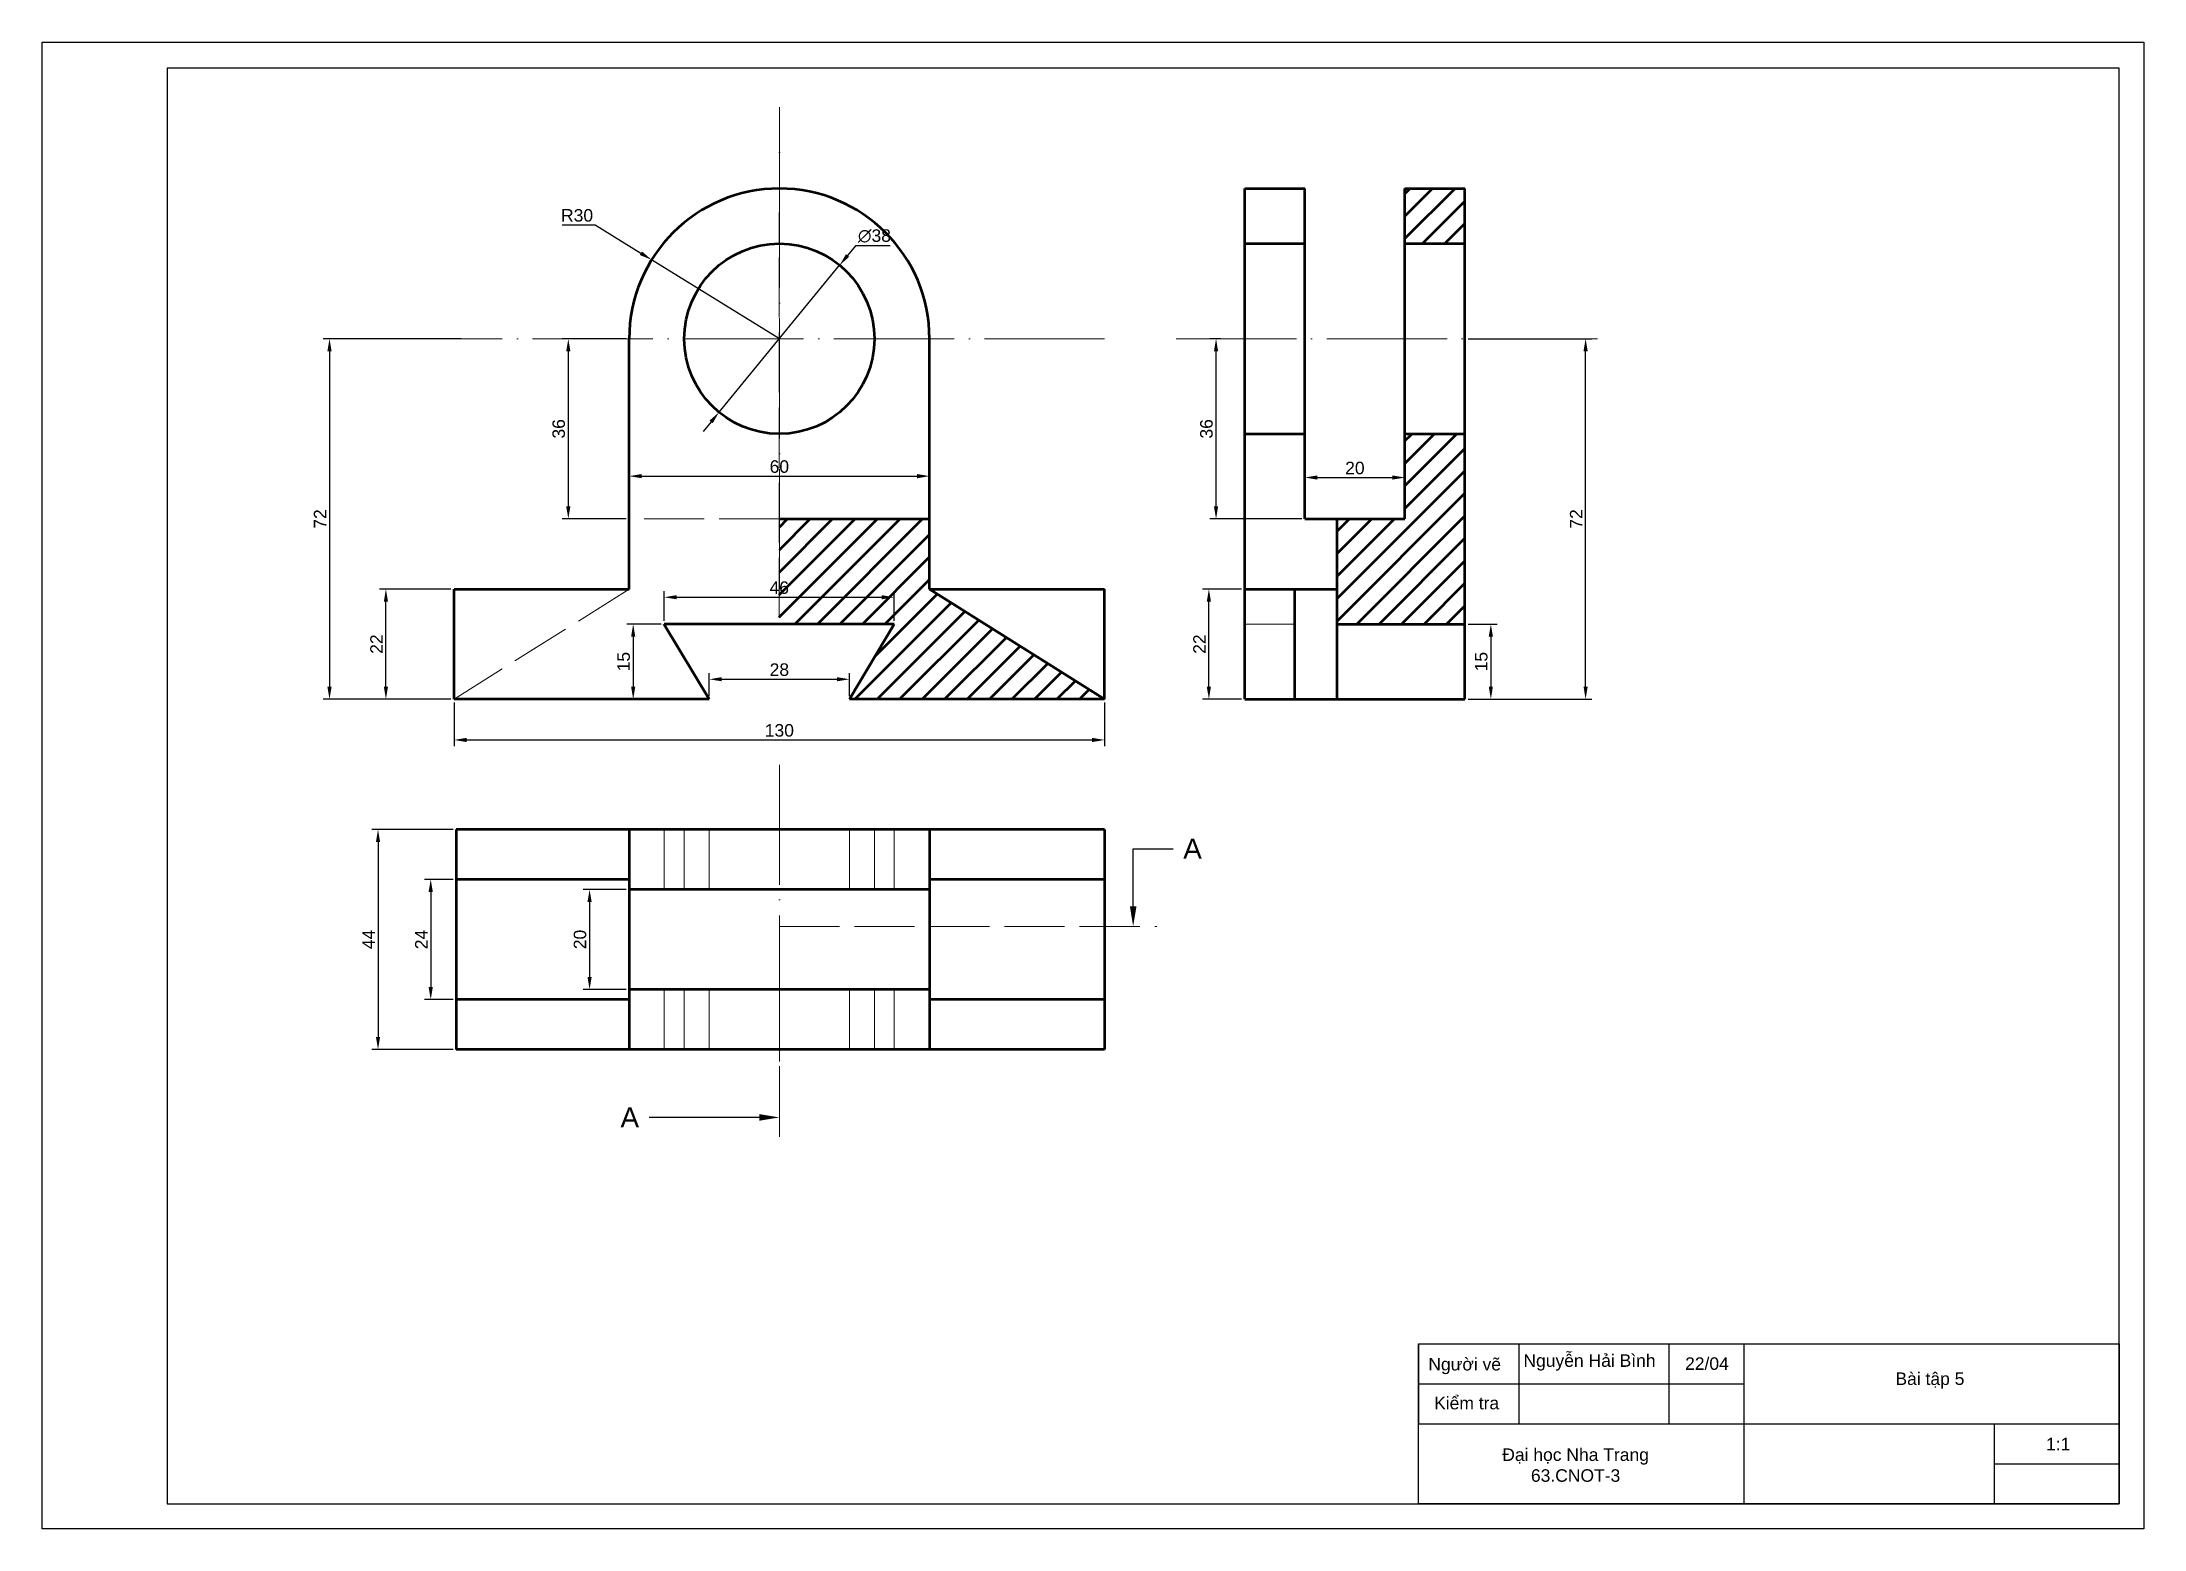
# Model space of a CAD drawing. Header units: millimetres. Extents: x 760 to 4139, y 0 to 297.
# Drawn here: x 2078.8 to 2498.8, y 0 to 297 of the extents above; entities that cross this region are included whole.
import ezdxf
from ezdxf import colors
from ezdxf.entities.mleader import LeaderData, LeaderLine
from ezdxf.math import Vec2, Vec3

# ---------------------------------------------------------------- set-up
doc = ezdxf.new("R2010")
doc.units = ezdxf.units.MM
doc.linetypes.add('ACAD_ISO02W100', pattern=[15, 12, -3])
doc.linetypes.add('ACAD_ISO04W100', pattern=[30, 24, -3, 0, -3])
for name, color, linetype, lineweight in [('liendam', 10, 'Continuous', 50), ('net dut', 50, 'ACAD_ISO02W100', 20), ('truc', 130, 'ACAD_ISO04W100', 20)]:
    doc.layers.add(name, color=color, linetype=linetype, lineweight=lineweight)
doc.styles.add('chu1', font='arial.ttf')
doc.styles.get("Standard").update_dxf_attribs({"font": 'arial.ttf'})
doc.dimstyles.new('ISO-25', dxfattribs={"dimtxt": 2.5, "dimasz": 2.5, "dimexe": 1.25, "dimexo": 0.625, "dimtad": 1, "dimtoh": 1, "dimdec": 1, "dimtxsty": 'Standard', "dimcen": 2.5, "dimclrd": 256, "dimclre": 256, "dimclrt": 256, "dimadec": 0, "dimazin": 0, "dimtfac": 1, "dimtdec": 1, "dimtmove": 0, "dimatfit": 3, "dimfxl": 1, "dimarcsym": 0})
pattern_1 = [(45, (23.4625, 0), (-2.245064, 2.245064), [])]

msp = doc.modelspace()

# ---------------------------------------------------------------- texts
at = {"char_height": 2.5, "attachment_point": 1, "style": 'chu1'}
for s, width, heights, insert in [('\\pxi-1,l1,qd,t0;{\\fArial|b0|i0|c163|p34;Người vẽ}', 15.3728, [4.3], (2355.82, 34.16)), ('\\pxi-1,l1,qd,t0;{\\fArial|b0|i0|c163|p34;Nguyễn Hải Bình}', 28.748, [4.3], (2374.82, 34.88)), ('22/04 ', 7.0057, [0], (2407.12, 34.28)), ('\\pxqc;{\\fArial|b0|i0|c163|p34;\\C0;Bài tập \\fArial|b0|i0|c0|p34;5}', 22.8509, [0], (2444.62, 31.26)), ('\\pxqd,t0;{\\fArial|b0|i0|c163|p34;Kiểm tra }', 15.3728, [4.3], (2356.97, 26.39)), ('\\pxqc;1:1', 9.2638, [0], (2477.03, 18.21)), ('\\pxqc;{\\fArial|b0|i0|c163|p34;Đại học Nha Trang\\P63.CNOT-3}', 49.865, [0], (2360.31, 16.09))]:
    msp.add_mtext_dynamic_manual_height_columns(s, width=width, gutter_width=12.5, heights=heights, dxfattribs=dict(at, insert=insert))

# ---------------------------------------------------------------- blocks, each defined once
blk = doc.blocks.new('*D45')
at = {"lineweight": -2, "transparency": 16777216}
for p, q in [((2161.14, 165.11), (2161.14, 156.35)), ((2291.14, 165.11), (2291.14, 156.35)), ((2163.64, 157.6), (2288.64, 157.6))]:
    blk.add_line(p, q, dxfattribs=at)
at = {"transparency": 16777216}
for points in [[(2163.64, 158.02), (2163.64, 157.18), (2161.14, 157.6)], [(2288.64, 158.02), (2288.64, 157.18), (2291.14, 157.6)]]:
    blk.add_solid(points, dxfattribs=at)
at = {"layer": 'Defpoints', "color": 0, "transparency": 16777216}
for p in [(2161.14, 165.74), (2291.14, 165.74), (2291.14, 157.6)]:
    blk.add_point(p, dxfattribs=at)
at = {"transparency": 16777216, "insert": (2226.14, 159.5), "char_height": 2.5, "attachment_point": 5}
blk.add_mtext('130', dxfattribs=at)
blk = doc.blocks.new('*D46')
at = {"lineweight": -2, "transparency": 16777216}
for p, q in [((2160.51, 187.74), (2146.27, 187.74)), ((2147.52, 168.24), (2147.52, 185.24)), ((2160.51, 165.74), (2146.27, 165.74))]:
    blk.add_line(p, q, dxfattribs=at)
at = {"transparency": 16777216}
for points in [[(2147.11, 185.24), (2147.94, 185.24), (2147.52, 187.74)], [(2147.11, 168.24), (2147.94, 168.24), (2147.52, 165.74)]]:
    blk.add_solid(points, dxfattribs=at)
at = {"layer": 'Defpoints', "color": 0, "transparency": 16777216}
for p in [(2147.52, 187.74), (2161.14, 187.74), (2161.14, 165.74)]:
    blk.add_point(p, dxfattribs=at)
at = {"transparency": 16777216, "insert": (2145.64, 176.74), "char_height": 2.5, "attachment_point": 5, "rotation": 90}
blk.add_mtext('22', dxfattribs=at)
blk = doc.blocks.new('*D47')
at = {"lineweight": -2, "transparency": 16777216}
for p, q in [((2162.59, 237.74), (2135, 237.74)), ((2136.25, 235.24), (2136.25, 168.24)), ((2160.51, 165.74), (2135, 165.74))]:
    blk.add_line(p, q, dxfattribs=at)
at = {"transparency": 16777216}
for points in [[(2135.83, 235.24), (2136.67, 235.24), (2136.25, 237.74)], [(2135.83, 168.24), (2136.67, 168.24), (2136.25, 165.74)]]:
    blk.add_solid(points, dxfattribs=at)
at = {"layer": 'Defpoints', "color": 0, "transparency": 16777216}
for p in [(2163.21, 237.74), (2136.25, 165.74), (2161.14, 165.74)]:
    blk.add_point(p, dxfattribs=at)
at = {"transparency": 16777216, "insert": (2134.37, 201.74), "char_height": 2.5, "attachment_point": 5, "rotation": 90}
blk.add_mtext('72', dxfattribs=at)
blk = doc.blocks.new('*D48')
at = {"lineweight": -2, "transparency": 16777216}
for p, q in [((2196.14, 202.36), (2196.14, 211.54)), ((2198.64, 210.29), (2253.64, 210.29)), ((2256.14, 202.36), (2256.14, 211.54))]:
    blk.add_line(p, q, dxfattribs=at)
at = {"transparency": 16777216}
for points in [[(2198.64, 210.71), (2198.64, 209.87), (2196.14, 210.29)], [(2253.64, 210.71), (2253.64, 209.87), (2256.14, 210.29)]]:
    blk.add_solid(points, dxfattribs=at)
at = {"layer": 'Defpoints', "color": 0, "transparency": 16777216}
for p in [(2256.14, 210.29), (2196.14, 201.74), (2256.14, 201.74)]:
    blk.add_point(p, dxfattribs=at)
at = {"transparency": 16777216, "insert": (2226.14, 212.19), "char_height": 2.5, "attachment_point": 5}
blk.add_mtext('60', dxfattribs=at)
blk = doc.blocks.new('*D49')
at = {"lineweight": -2, "transparency": 16777216}
for p, q in [((2203.14, 181.36), (2203.14, 187.35)), ((2205.64, 186.1), (2246.59, 186.1)), ((2249.09, 181.36), (2249.09, 187.35))]:
    blk.add_line(p, q, dxfattribs=at)
at = {"transparency": 16777216}
for points in [[(2205.64, 186.52), (2205.64, 185.69), (2203.14, 186.1)], [(2246.59, 186.52), (2246.59, 185.69), (2249.09, 186.1)]]:
    blk.add_solid(points, dxfattribs=at)
at = {"layer": 'Defpoints', "color": 0, "transparency": 16777216}
for p in [(2249.09, 186.1), (2203.14, 180.74), (2249.09, 180.74)]:
    blk.add_point(p, dxfattribs=at)
at = {"transparency": 16777216, "insert": (2226.11, 188.01), "char_height": 2.5, "attachment_point": 5}
blk.add_mtext('46', dxfattribs=at)
blk = doc.blocks.new('*D50')
at = {"lineweight": -2, "transparency": 16777216}
for p, q in [((2212.14, 166.36), (2212.14, 170.97)), ((2214.64, 169.72), (2237.64, 169.72)), ((2240.14, 166.36), (2240.14, 170.97))]:
    blk.add_line(p, q, dxfattribs=at)
at = {"transparency": 16777216}
for points in [[(2214.64, 170.14), (2214.64, 169.31), (2212.14, 169.72)], [(2237.64, 170.14), (2237.64, 169.31), (2240.14, 169.72)]]:
    blk.add_solid(points, dxfattribs=at)
at = {"layer": 'Defpoints', "color": 0, "transparency": 16777216}
for p in [(2240.14, 169.72), (2212.14, 165.74), (2240.14, 165.74)]:
    blk.add_point(p, dxfattribs=at)
at = {"transparency": 16777216, "insert": (2226.14, 171.63), "char_height": 2.5, "attachment_point": 5}
blk.add_mtext('28', dxfattribs=at)
blk = doc.blocks.new('*D51')
at = {"lineweight": -2, "transparency": 16777216}
for p, q in [((2202.51, 180.74), (2195.68, 180.74)), ((2196.93, 178.24), (2196.93, 168.24)), ((2202.51, 165.74), (2195.68, 165.74))]:
    blk.add_line(p, q, dxfattribs=at)
at = {"transparency": 16777216}
for points in [[(2196.52, 178.24), (2197.35, 178.24), (2196.93, 180.74)], [(2196.52, 168.24), (2197.35, 168.24), (2196.93, 165.74)]]:
    blk.add_solid(points, dxfattribs=at)
at = {"layer": 'Defpoints', "color": 0, "transparency": 16777216}
for p in [(2203.14, 180.74), (2196.93, 165.74), (2203.14, 165.74)]:
    blk.add_point(p, dxfattribs=at)
at = {"transparency": 16777216, "insert": (2195.03, 173.24), "char_height": 2.5, "attachment_point": 5, "rotation": 90}
blk.add_mtext('15', dxfattribs=at)
blk = doc.blocks.new('*D52')
at = {"lineweight": -2, "transparency": 16777216}
for p, q in [((2241.36, 256.29), (2239.78, 254.36)), ((2248.29, 256.29), (2241.36, 256.29)), ((2214.08, 223.05), (2238.19, 252.43)), ((2212.5, 221.12), (2210.91, 219.19))]:
    blk.add_line(p, q, dxfattribs=at)
at = {"transparency": 16777216}
for points in [[(2239.45, 254.62), (2240.1, 254.1), (2238.19, 252.43)], [(2212.18, 221.38), (2212.82, 220.86), (2214.08, 223.05)]]:
    blk.add_solid(points, dxfattribs=at)
at = {"layer": 'Defpoints', "color": 0, "transparency": 16777216}
for p in [(2238.19, 252.43), (2214.08, 223.05)]:
    blk.add_point(p, dxfattribs=at)
at = {"transparency": 16777216, "insert": (2245.14, 258.26), "char_height": 2.5, "attachment_point": 5}
blk.add_mtext('∅38', dxfattribs=at)
blk = doc.blocks.new('*D53')
at = {"lineweight": -2, "transparency": 16777216}
for p, q in [((2182.74, 260.47), (2189.33, 260.47)), ((2189.33, 260.47), (2198.48, 254.81)), ((2226.14, 237.74), (2200.61, 253.5))]:
    blk.add_line(p, q, dxfattribs=at)
at = {"transparency": 16777216}
blk.add_solid([(2198.7, 255.17), (2198.26, 254.46), (2200.61, 253.5)], dxfattribs=at)
at = {"layer": 'Defpoints', "color": 0, "transparency": 16777216}
for p in [(2200.61, 253.5), (2226.14, 237.74)]:
    blk.add_point(p, dxfattribs=at)
at = {"transparency": 16777216, "insert": (2185.72, 262.37), "char_height": 2.5, "attachment_point": 5}
blk.add_mtext('R30', dxfattribs=at)
blk = doc.blocks.new('*D54')
at = {"lineweight": -2, "transparency": 16777216}
for p, q in [((2195.51, 237.74), (2182.72, 237.74)), ((2183.97, 235.24), (2183.97, 204.24)), ((2195.51, 201.74), (2182.72, 201.74))]:
    blk.add_line(p, q, dxfattribs=at)
at = {"transparency": 16777216}
for points in [[(2183.55, 235.24), (2184.38, 235.24), (2183.97, 237.74)], [(2183.55, 204.24), (2184.38, 204.24), (2183.97, 201.74)]]:
    blk.add_solid(points, dxfattribs=at)
at = {"layer": 'Defpoints', "color": 0, "transparency": 16777216}
for p in [(2196.14, 237.74), (2183.97, 201.74), (2196.14, 201.74)]:
    blk.add_point(p, dxfattribs=at)
at = {"transparency": 16777216, "insert": (2182.06, 219.74), "char_height": 2.5, "attachment_point": 5, "rotation": 90}
blk.add_mtext('36', dxfattribs=at)
blk = doc.blocks.new('*D55')
at = {"lineweight": -2, "transparency": 16777216}
for p, q in [((2160.95, 139.74), (2144.7, 139.74)), ((2145.95, 137.24), (2145.95, 98.24)), ((2160.95, 95.74), (2144.7, 95.74))]:
    blk.add_line(p, q, dxfattribs=at)
at = {"transparency": 16777216}
for points in [[(2145.53, 137.24), (2146.36, 137.24), (2145.95, 139.74)], [(2145.53, 98.24), (2146.36, 98.24), (2145.95, 95.74)]]:
    blk.add_solid(points, dxfattribs=at)
at = {"layer": 'Defpoints', "color": 0, "transparency": 16777216}
for p in [(2161.57, 139.74), (2145.95, 95.74), (2161.57, 95.74)]:
    blk.add_point(p, dxfattribs=at)
at = {"transparency": 16777216, "insert": (2144.07, 117.74), "char_height": 2.5, "attachment_point": 5, "rotation": 90}
blk.add_mtext('44', dxfattribs=at)
blk = doc.blocks.new('*D56')
at = {"lineweight": -2, "transparency": 16777216}
for p, q in [((2160.95, 129.74), (2155.23, 129.74)), ((2156.48, 127.24), (2156.48, 108.24)), ((2160.95, 105.74), (2155.23, 105.74))]:
    blk.add_line(p, q, dxfattribs=at)
at = {"transparency": 16777216}
for points in [[(2156.06, 127.24), (2156.9, 127.24), (2156.48, 129.74)], [(2156.06, 108.24), (2156.9, 108.24), (2156.48, 105.74)]]:
    blk.add_solid(points, dxfattribs=at)
at = {"layer": 'Defpoints', "color": 0, "transparency": 16777216}
for p in [(2161.57, 129.74), (2156.48, 105.74), (2161.57, 105.74)]:
    blk.add_point(p, dxfattribs=at)
at = {"transparency": 16777216, "insert": (2154.6, 117.74), "char_height": 2.5, "attachment_point": 5, "rotation": 90}
blk.add_mtext('24', dxfattribs=at)
blk = doc.blocks.new('*D57')
at = {"lineweight": -2, "transparency": 16777216}
for p, q in [((2195.51, 127.74), (2186.97, 127.74)), ((2188.22, 125.24), (2188.22, 110.24)), ((2195.51, 107.74), (2186.97, 107.74))]:
    blk.add_line(p, q, dxfattribs=at)
at = {"transparency": 16777216}
for points in [[(2187.8, 125.24), (2188.63, 125.24), (2188.22, 127.74)], [(2187.8, 110.24), (2188.63, 110.24), (2188.22, 107.74)]]:
    blk.add_solid(points, dxfattribs=at)
at = {"layer": 'Defpoints', "color": 0, "transparency": 16777216}
for p in [(2196.14, 127.74), (2188.22, 107.74), (2196.14, 107.74)]:
    blk.add_point(p, dxfattribs=at)
at = {"transparency": 16777216, "insert": (2186.31, 117.74), "char_height": 2.5, "attachment_point": 5, "rotation": 90}
blk.add_mtext('20', dxfattribs=at)
blk = doc.blocks.new('*D58')
at = {"lineweight": -2, "transparency": 16777216}
for p, q in [((2318.51, 187.74), (2310.72, 187.74)), ((2311.97, 168.24), (2311.97, 185.24)), ((2318.51, 165.74), (2310.72, 165.74))]:
    blk.add_line(p, q, dxfattribs=at)
at = {"transparency": 16777216}
for points in [[(2311.55, 185.24), (2312.38, 185.24), (2311.97, 187.74)], [(2311.55, 168.24), (2312.38, 168.24), (2311.97, 165.74)]]:
    blk.add_solid(points, dxfattribs=at)
at = {"layer": 'Defpoints', "color": 0, "transparency": 16777216}
for p in [(2311.97, 187.74), (2319.14, 187.74), (2319.14, 165.74)]:
    blk.add_point(p, dxfattribs=at)
at = {"transparency": 16777216, "insert": (2310.09, 176.74), "char_height": 2.5, "attachment_point": 5, "rotation": 90}
blk.add_mtext('22', dxfattribs=at)
blk = doc.blocks.new('*D59')
at = {"lineweight": -2, "transparency": 16777216}
for p, q in [((2363.76, 237.74), (2388.49, 237.74)), ((2387.24, 168.24), (2387.24, 235.24)), ((2363.76, 165.74), (2388.49, 165.74))]:
    blk.add_line(p, q, dxfattribs=at)
at = {"transparency": 16777216}
for points in [[(2386.83, 235.24), (2387.66, 235.24), (2387.24, 237.74)], [(2386.83, 168.24), (2387.66, 168.24), (2387.24, 165.74)]]:
    blk.add_solid(points, dxfattribs=at)
at = {"layer": 'Defpoints', "color": 0, "transparency": 16777216}
for p in [(2363.14, 237.74), (2387.24, 237.74), (2363.14, 165.74)]:
    blk.add_point(p, dxfattribs=at)
at = {"transparency": 16777216, "insert": (2385.36, 201.74), "char_height": 2.5, "attachment_point": 5, "rotation": 90}
blk.add_mtext('72', dxfattribs=at)
blk = doc.blocks.new('*D60')
at = {"lineweight": -2, "transparency": 16777216}
for p, q in [((2363.76, 180.74), (2369.56, 180.74)), ((2368.31, 178.24), (2368.31, 168.24)), ((2363.76, 165.74), (2369.56, 165.74))]:
    blk.add_line(p, q, dxfattribs=at)
at = {"transparency": 16777216}
for points in [[(2367.89, 178.24), (2368.72, 178.24), (2368.31, 180.74)], [(2367.89, 168.24), (2368.72, 168.24), (2368.31, 165.74)]]:
    blk.add_solid(points, dxfattribs=at)
at = {"layer": 'Defpoints', "color": 0, "transparency": 16777216}
for p in [(2363.14, 180.74), (2363.14, 165.74), (2368.31, 165.74)]:
    blk.add_point(p, dxfattribs=at)
at = {"transparency": 16777216, "insert": (2366.4, 173.24), "char_height": 2.5, "attachment_point": 5, "rotation": 90}
blk.add_mtext('15', dxfattribs=at)
blk = doc.blocks.new('*D61')
at = {"lineweight": -2, "transparency": 16777216}
for p, q in [((2331.14, 202.36), (2331.14, 211.26)), ((2333.64, 210.01), (2348.64, 210.01)), ((2351.14, 202.36), (2351.14, 211.26))]:
    blk.add_line(p, q, dxfattribs=at)
at = {"transparency": 16777216}
for points in [[(2333.64, 210.43), (2333.64, 209.6), (2331.14, 210.01)], [(2348.64, 210.43), (2348.64, 209.6), (2351.14, 210.01)]]:
    blk.add_solid(points, dxfattribs=at)
at = {"layer": 'Defpoints', "color": 0, "transparency": 16777216}
for p in [(2351.14, 210.01), (2331.14, 201.74), (2351.14, 201.74)]:
    blk.add_point(p, dxfattribs=at)
at = {"transparency": 16777216, "insert": (2341.14, 211.91), "char_height": 2.5, "attachment_point": 5}
blk.add_mtext('20', dxfattribs=at)
blk = doc.blocks.new('*D62')
at = {"lineweight": -2, "transparency": 16777216}
for p, q in [((2314.36, 237.74), (2312.15, 237.74)), ((2313.4, 204.24), (2313.4, 235.24)), ((2330.51, 201.74), (2312.15, 201.74))]:
    blk.add_line(p, q, dxfattribs=at)
at = {"transparency": 16777216}
for points in [[(2312.98, 235.24), (2313.81, 235.24), (2313.4, 237.74)], [(2312.98, 204.24), (2313.81, 204.24), (2313.4, 201.74)]]:
    blk.add_solid(points, dxfattribs=at)
at = {"layer": 'Defpoints', "color": 0, "transparency": 16777216}
for p in [(2313.4, 237.74), (2314.99, 237.74), (2331.14, 201.74)]:
    blk.add_point(p, dxfattribs=at)
at = {"transparency": 16777216, "insert": (2311.49, 219.74), "char_height": 2.5, "attachment_point": 5, "rotation": 90}
blk.add_mtext('36', dxfattribs=at)

# ---------------------------------------------------------------- dimensions: what is measured, and where the dimension line sits
dim = msp.add_radius_dim(center=(2226.14, 237.74), mpoint=(2200.61, 253.5), dimstyle='ISO-25')
dim.commit()
dim.dimension.update_dxf_attribs({"geometry": '*D53', "text_midpoint": (2185.72, 260.47), "dimtype": 164})
dim = msp.add_diameter_dim_2p(p1=(2214.08, 223.05), p2=(2238.19, 252.43), dimstyle='ISO-25')
dim.commit()
dim.dimension.update_dxf_attribs({"geometry": '*D52', "text_midpoint": (2245.14, 258.26)})
for base, p1, p2, picture, middle in [((2136.25, 165.74), (2163.21, 237.74), (2161.14, 165.74), '*D47', (2134.37, 201.74)), ((2183.97, 201.74), (2196.14, 237.74), (2196.14, 201.74), '*D54', (2182.06, 219.74)), ((2313.4, 237.74), (2331.14, 201.74), (2314.99, 237.74), '*D62', (2311.49, 219.74)), ((2387.24, 237.74), (2363.14, 165.74), (2363.14, 237.74), '*D59', (2385.36, 201.74)), ((2147.52, 187.74), (2161.14, 165.74), (2161.14, 187.74), '*D46', (2145.64, 176.74)), ((2311.97, 187.74), (2319.14, 165.74), (2319.14, 187.74), '*D58', (2310.09, 176.74)), ((2196.93, 165.74), (2203.14, 180.74), (2203.14, 165.74), '*D51', (2195.03, 173.24)), ((2368.31, 165.74), (2363.14, 180.74), (2363.14, 165.74), '*D60', (2366.4, 173.24)), ((2145.95, 95.74), (2161.57, 139.74), (2161.57, 95.74), '*D55', (2144.07, 117.74)), ((2156.48, 105.74), (2161.57, 129.74), (2161.57, 105.74), '*D56', (2154.6, 117.74)), ((2188.22, 107.74), (2196.14, 127.74), (2196.14, 107.74), '*D57', (2186.31, 117.74))]:
    dim = msp.add_linear_dim(base=base, p1=p1, p2=p2, angle=90, dimstyle='ISO-25')
    dim.commit()
    dim.dimension.update_dxf_attribs({"geometry": picture, "text_midpoint": middle})
for base, p1, p2, picture, middle in [((2256.14, 210.29), (2196.14, 201.74), (2256.14, 201.74), '*D48', (2226.14, 212.19)), ((2351.14, 210.01), (2331.14, 201.74), (2351.14, 201.74), '*D61', (2341.14, 211.91)), ((2249.0925, 186.1048), (2203.1371, 180.7399), (2249.0925, 180.7399), '*D49', (2226.1148, 188.0063)), ((2240.14, 169.72), (2212.14, 165.74), (2240.14, 165.74), '*D50', (2226.14, 171.63)), ((2291.14, 157.6), (2161.14, 165.74), (2291.14, 165.74), '*D45', (2226.14, 159.5))]:
    dim = msp.add_linear_dim(base=base, p1=p1, p2=p2, dimstyle='ISO-25')
    dim.commit()
    dim.dimension.update_dxf_attribs({"geometry": picture, "text_midpoint": middle})

# ---------------------------------------------------------------- hatches: boundary and pattern name
at = {"layer": 'liendam'}
h = msp.add_hatch(dxfattribs=at)
h.set_pattern_fill('ANSI31', color=256)
h.set_pattern_definition(pattern_1)
h.paths.add_polyline_path([(2351.14, 256.74), (2363.14, 256.74), (2363.14, 267.74), (2351.14, 267.74)])
h = msp.add_hatch(dxfattribs=at)
h.set_pattern_fill('ANSI31', color=256)
h.set_pattern_definition(pattern_1)
h.paths.add_polyline_path([(2363.14, 218.74), (2351.14, 218.74), (2351.14, 201.74), (2337.62, 201.74), (2337.62, 180.74), (2363.14, 180.74), (2363.14, 187.74)])
h = msp.add_hatch(dxfattribs=at)
h.set_pattern_fill('ANSI31', color=256)
h.set_pattern_definition(pattern_1)
h.paths.add_polyline_path([(2226.14, 201.74), (2226.14, 187.74), (2226.11, 180.74), (2249.09, 180.74), (2240.14, 165.74), (2291.14, 165.74), (2256.14, 187.74), (2256.14, 201.74)])

# ---------------------------------------------------------------- linework, layer by layer
for p, q in [((2353.87, 37), (2353.87, 21)), ((2373.87, 37), (2373.87, 21)), ((2403.87, 37), (2403.87, 21)), ((2418.87, 37), (2418.87, 5)), ((2353.87, 29), (2418.87, 29)), ((2353.87, 21), (2493.87, 21)), ((2468.87, 21), (2468.87, 5)), ((2493.87, 21), (2493.87, 5)), ((2468.87, 13), (2493.87, 13))]:
    msp.add_line(p, q)
for points in [[(2078.81, 0), (2078.81, 297), (2498.81, 297), (2498.81, 0), (2078.81, 0)], [(2103.81, 5), (2493.87, 5), (2493.87, 291.78), (2103.81, 291.78)], [(2493.87, 5), (2353.87, 5), (2353.87, 37), (2493.87, 37)]]:
    msp.add_lwpolyline(points, close=True)
for p, q in [((2319.14, 267.74), (2331.14, 267.74)), ((2319.14, 237.74), (2319.14, 267.74)), ((2331.14, 237.74), (2331.14, 267.74)), ((2351.14, 237.74), (2351.14, 267.74)), ((2351.14, 267.74), (2363.14, 267.74)), ((2363.14, 237.74), (2363.14, 267.74)), ((2319.14, 256.74), (2331.14, 256.74)), ((2351.14, 256.74), (2363.14, 256.74)), ((2196.14, 187.74), (2196.14, 237.74)), ((2256.14, 187.74), (2256.14, 237.74)), ((2319.14, 187.74), (2319.14, 237.74)), ((2331.14, 201.74), (2331.14, 237.74)), ((2351.14, 201.74), (2351.14, 237.74)), ((2363.14, 187.74), (2363.14, 237.74)), ((2319.14, 218.74), (2331.14, 218.74)), ((2351.14, 218.74), (2363.14, 218.74)), ((2226.14, 201.74), (2256.14, 201.74)), ((2331.14, 201.74), (2351.14, 201.74)), ((2337.62, 165.74), (2337.62, 201.74)), ((2161.14, 165.74), (2161.14, 187.74)), ((2161.14, 187.74), (2196.14, 187.74)), ((2256.14, 187.74), (2291.14, 187.74)), ((2256.14, 187.74), (2291.14, 165.74)), ((2291.14, 165.74), (2291.14, 187.74)), ((2319.14, 165.74), (2319.14, 187.74)), ((2319.14, 187.74), (2337.62, 187.74)), ((2329.14, 165.74), (2329.14, 187.74)), ((2363.14, 165.74), (2363.14, 187.74)), ((2249.09, 180.74), (2203.14, 180.74)), ((2203.14, 180.63), (2203.14, 180.74)), ((2203.14, 180.63), (2212.14, 165.74)), ((2240.14, 165.74), (2249.09, 180.74)), ((2337.62, 180.74), (2363.14, 180.74)), ((2212.14, 165.74), (2161.14, 165.74)), ((2291.14, 165.74), (2240.14, 165.74)), ((2319.14, 165.74), (2363.14, 165.74)), ((2291.14, 139.74), (2161.57, 139.74)), ((2161.57, 139.74), (2161.57, 95.74)), ((2196.14, 139.74), (2196.14, 95.74)), ((2256.14, 139.74), (2256.14, 95.74)), ((2291.14, 139.74), (2291.14, 95.74)), ((2196.14, 129.74), (2161.57, 129.74)), ((2256.14, 127.74), (2196.14, 127.74)), ((2291.14, 129.74), (2256.14, 129.74)), ((2196.14, 105.74), (2161.57, 105.74)), ((2256.14, 107.74), (2196.14, 107.74)), ((2291.14, 105.74), (2256.14, 105.74)), ((2291.14, 95.74), (2161.57, 95.74))]:
    msp.add_line(p, q, dxfattribs=at)
msp.add_circle((2226.14, 237.74), 19, dxfattribs=at)
msp.add_arc((2226.14, 237.74), 30, 360, 180, dxfattribs=at)
at = {"layer": 'net dut'}
for p, q in [((2226.14, 283.98), (2226.11, 180.74)), ((2256.14, 201.74), (2196.14, 201.74)), ((2196.14, 187.74), (2161.14, 165.74)), ((2319.14, 180.74), (2329.14, 180.74)), ((2203.14, 139.74), (2203.14, 127.74)), ((2207.14, 139.74), (2207.14, 127.74)), ((2212.14, 139.74), (2212.14, 127.74)), ((2240.14, 139.74), (2240.14, 127.74)), ((2245.13, 139.74), (2245.13, 127.74)), ((2249.09, 139.74), (2249.09, 127.74)), ((2226.14, 120.35), (2301.59, 120.35)), ((2226.14, 120.35), (2226.14, 75.54)), ((2203.14, 107.74), (2203.14, 95.74)), ((2207.14, 107.74), (2207.14, 95.74)), ((2212.14, 107.74), (2212.14, 95.74)), ((2240.14, 107.74), (2240.14, 95.74)), ((2245.13, 107.74), (2245.13, 95.74)), ((2249.09, 107.74), (2249.09, 95.74))]:
    msp.add_line(p, q, dxfattribs=at)
at = {"layer": 'truc'}
for p, q in [((2226.14, 187.74), (2226.14, 283.98)), ((2291.14, 237.74), (2154.91, 237.74)), ((2305.45, 237.74), (2390.67, 237.74)), ((2226.14, 152.65), (2226.14, 88.06))]:
    msp.add_line(p, q, dxfattribs=at)

msp.set_redraw_order([(e.dxf.handle, doc.entitydb.next_handle()) for e in msp.query("TEXT MTEXT ATTDEF DIMENSION ARC_DIMENSION")])  # texts and dimensions are drawn at this point

# ---------------------------------------------------------------- leaders
ml = msp.add_multileader_mtext('Standard')
ml.set_content('A', color=256)
ml.set_leader_properties()
ml.build(insert=Vec2(0, 0))
ctx = ml.context
ctx.base_point, ctx.plane_origin = Vec3(2304.84, 135.87), Vec3(2296.84, 120.35)
notes = []
notes.append((ctx, [(0, (1, 1, 0), (2296.84, 135.87), (1, 0), 8, [(0, [(2296.84, 120.35)], 0, [])])]))
ctx.mtext.insert, ctx.mtext.flow_direction = Vec3(2306.84, 137.87), 5
ml = msp.add_multileader_mtext('Standard')
ml.set_content('A', color=256)
ml.set_leader_properties()
ml.build(insert=Vec2(0, 0))
ctx = ml.context
ctx.base_point, ctx.plane_origin = Vec3(2192.39, 82.2), Vec3(2226.14, 82.2)
ctx.text_align_type = 2
notes.append((ctx, [(0, (1, 1, 0), (2208.12, 82.2), (-1, 0), 8, [(0, [(2226.14, 82.2)], 0, [])])]))
ctx.mtext.insert, ctx.mtext.alignment, ctx.mtext.flow_direction = Vec3(2198.12, 84.2), 3, 5
for ctx, leaders in notes:
    for number, flags, end, landing, length, lines in leaders:
        leader = LeaderData()
        leader.index, (leader.has_last_leader_line, leader.has_dogleg_vector, leader.attachment_direction) = number, flags
        leader.last_leader_point, leader.dogleg_vector, leader.dogleg_length = Vec3(end), Vec3(landing), length
        for number, points, colour, breaks in lines:
            line = LeaderLine()
            line.index, line.vertices, line.color, line.breaks = number, Vec3.list(points), colors.encode_raw_color(colour), breaks
            leader.lines.append(line)
        ctx.leaders.append(leader)

doc.saveas('drawing.dxf')
